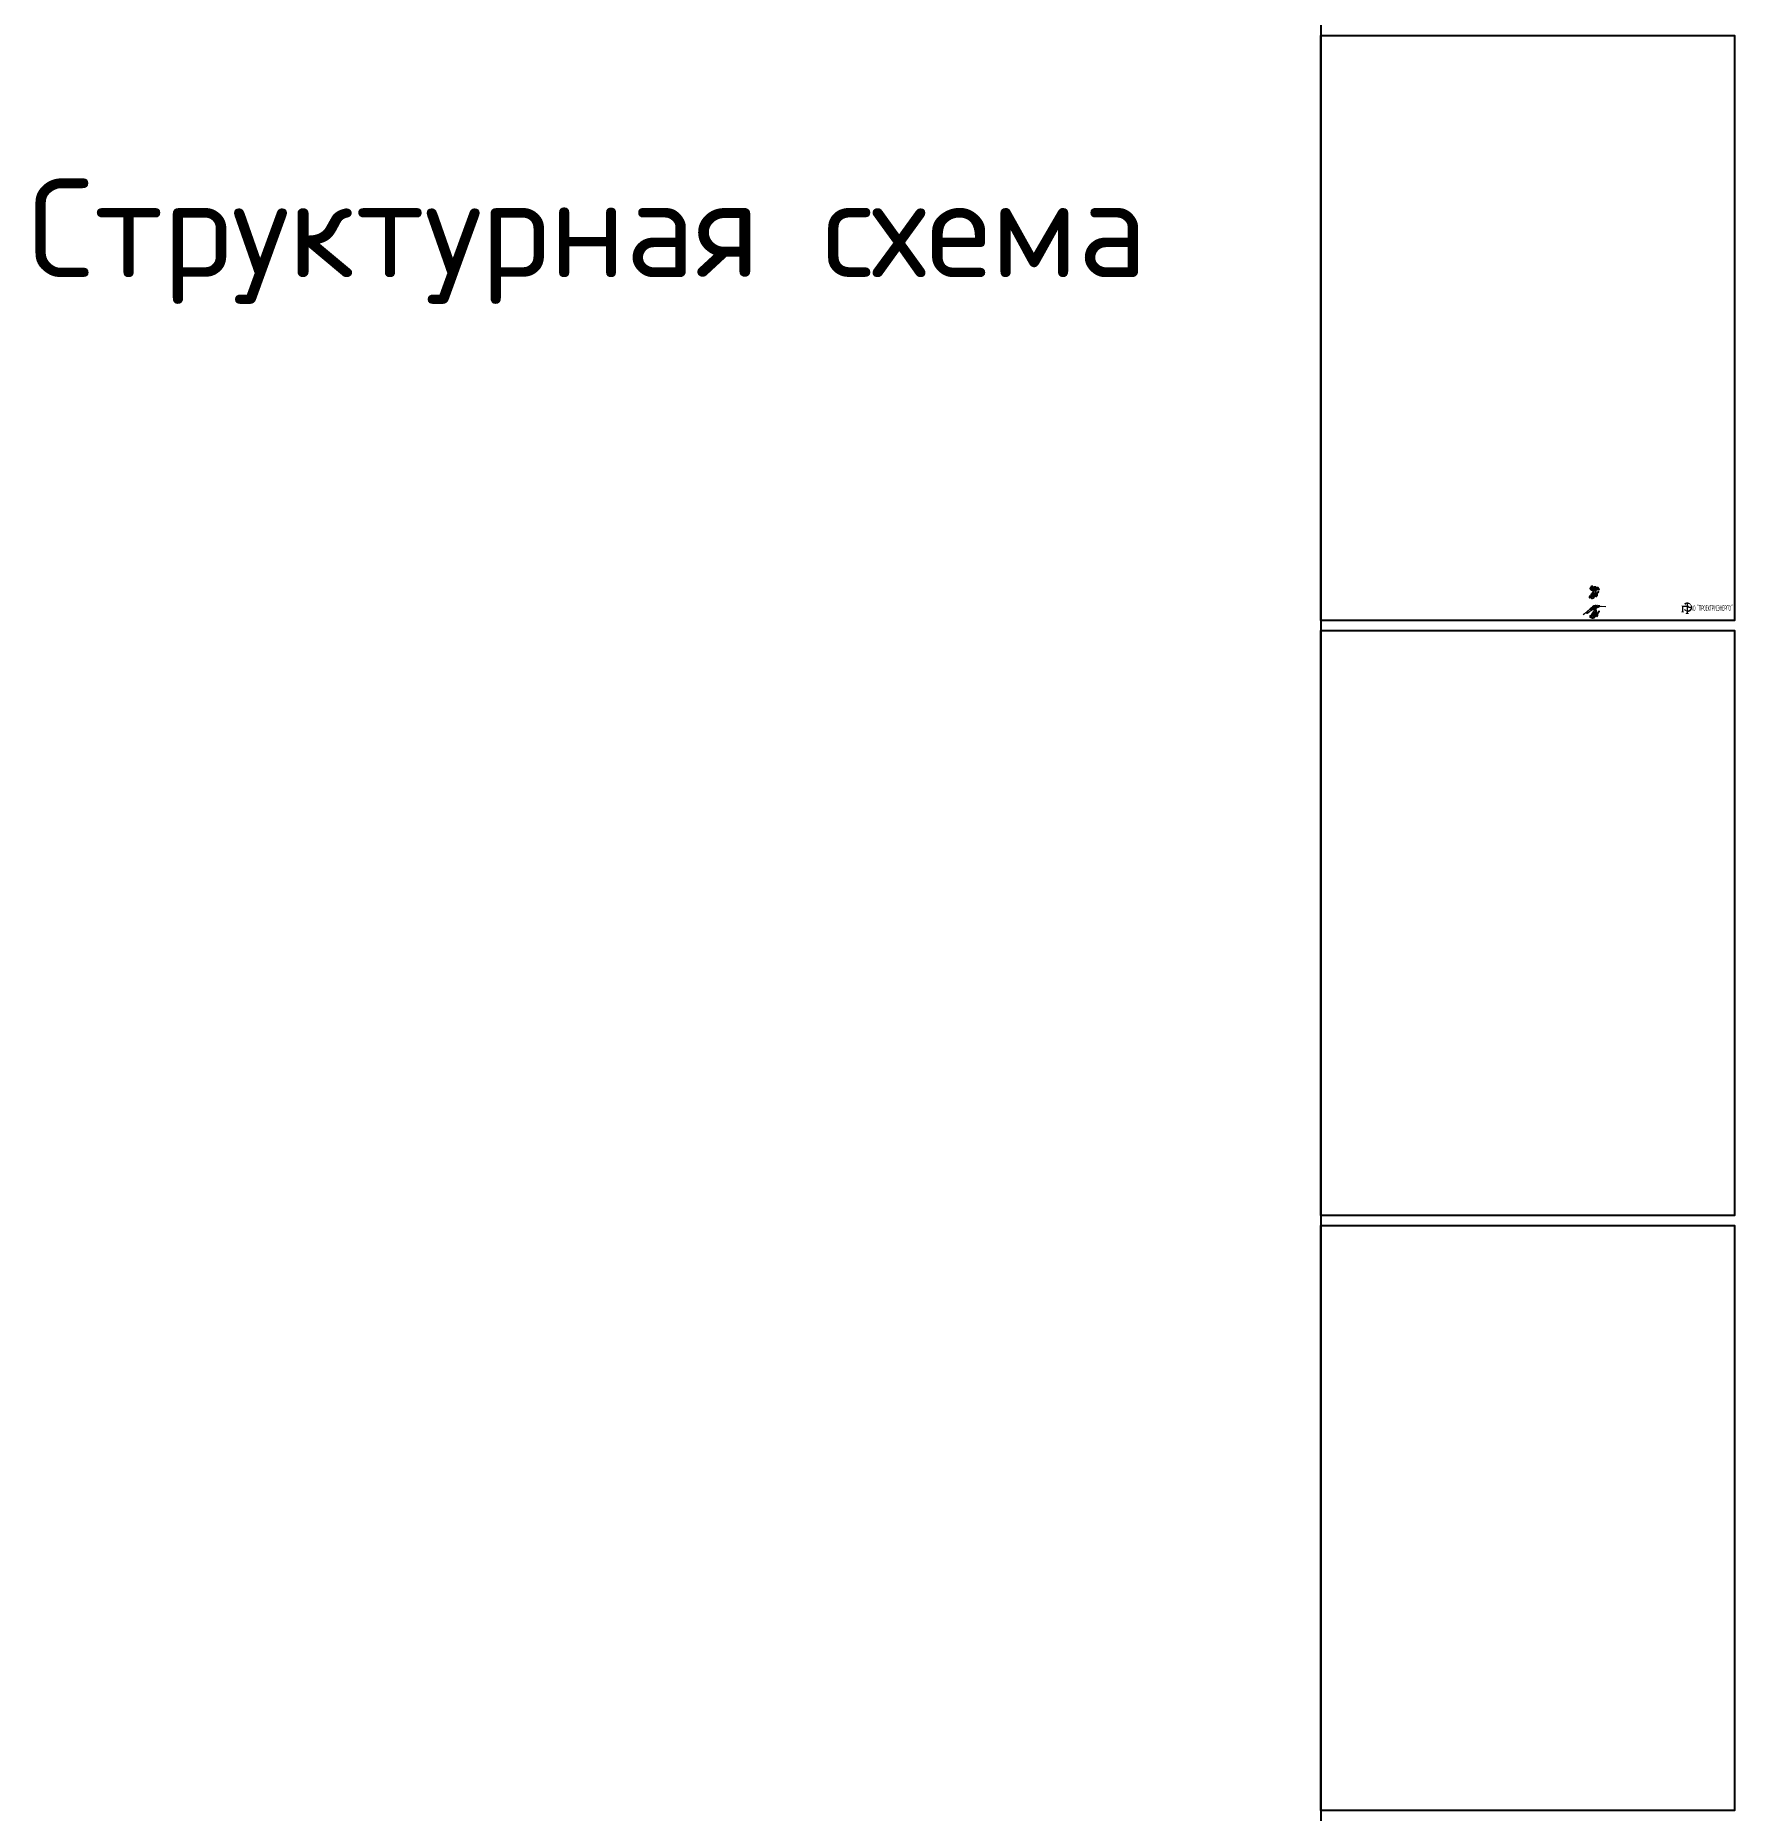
# Model space of a CAD drawing. Header units: millimetres. Extents: x -403105 to 8598000, y -894400 to 0.
# Drawn here: x -261125 to 84000, y -423800 to -63400 of the extents above; entities that cross this region are included whole.
import ezdxf

# ---------------------------------------------------------------- set-up
doc = ezdxf.new("R2010")
doc.units = ezdxf.units.MM
doc.layers.get('Defpoints').update_dxf_attribs({"color": 6})
doc.layers.add('_Текст 0.25', color=7, linetype='Continuous', lineweight=25)
doc.layers.add('print', color=5, linetype='Continuous')
doc.styles.get("Standard").update_dxf_attribs({"font": 'isocpeur.ttf'})

msp = doc.modelspace()

# ---------------------------------------------------------------- texts
at = {"layer": '_Текст 0.25', "transparency": 33554687, "insert": (79308, -179657), "char_height": 1050.1, "attachment_point": 5}
msp.add_mtext_dynamic_manual_height_columns('{\\W0.5;\\T0.9;\\C5;АО "ПРОЕКТРУСЭНЕРГО"}', width=8496.16, gutter_width=3675, heights=[4304], dxfattribs=at)
at = {"layer": 'Defpoints'}
msp.add_text('Структурная схема', height=20000, dxfattribs=at).set_placement((-262613, -112466))

# ---------------------------------------------------------------- blocks, each defined once
blk = doc.blocks.new('A$C9a5560e3')
h = blk.add_hatch(color=5)
h.dxf.hatch_style = 1
h.paths.add_polyline_path([(5.2, 6.1), (0, 6.1), (0.8, 5.4), (0.8, 0.7), (0, 0.2), (0, 0.2), (2.6, 0.2), (1.8, 0.7), (1.8, 5.6), (5.2, 5.6), (5.2, 1.5), (4.8, 1.6), (4.3, 2), (4, 2.4), (3.8, 2.8), (3.8, 3.1), (2.7, 2), (3.1, 1.6), (3.6, 1.3), (4.3, 0.9), (5.2, 0.6), (5.2, -0.4), (5, -0.7), (4.7, -1), (4.2, -1.2), (7.1, -1.2), (6.6, -1), (6.3, -0.7), (6.3, -0.4), (6.3, 0.6), (6.5, 0.7), (7.2, 0.9), (7.8, 1.2), (8.5, 1.6), (9, 2.1), (9.5, 2.8), (9.7, 3.3), (9.9, 3.7), (10, 4.3), (10.1, 4.9), (10, 5.8), (9.8, 6.6), (9.3, 7.4), (8.8, 8.1), (8.2, 8.6), (7.3, 9), (6.5, 9.2), (5.7, 9.3), (4.9, 9.2), (4.1, 9), (3.5, 8.6), (3.1, 8.3), (2.8, 8), (3.8, 7), (3.8, 7.8), (4, 8.1), (4.3, 8.4), (4.7, 8.5), (5.2, 8.6)])
h.paths.add_polyline_path([(6.3, 6.1), (6.3, 8.6), (6.8, 8.6), (7.3, 8.3), (7.7, 8.1), (8.1, 7.8), (8.6, 7.4), (8.9, 6.9), (9.1, 6.4), (9.3, 5.9), (9.3, 5.5), (9.3, 5.1), (7, 5.1), (6.8, 5), (6.7, 4.8), (6.7, 4.5), (9.3, 4.5), (9.3, 4), (9.1, 3.4), (8.8, 3), (8.5, 2.6), (8.1, 2.2), (7.4, 1.8), (6.8, 1.6), (6.3, 1.5), (6.3, 5.2), (6.4, 5.5), (6.6, 5.8), (7.1, 6.1)], flags=16)
h = blk.add_hatch(color=141)
h.dxf.hatch_style = 1
h.paths.add_polyline_path([(2.6, 0.2), (0, 0.2), (0.4, -0.4), (2.9, -0.4)])
h = blk.add_hatch(color=141)
h.dxf.hatch_style = 1
h.paths.add_polyline_path([(5.2, 5.6), (1.8, 5.6), (1.8, 0.7), (2.2, 0.4), (2.2, 4.8), (5.2, 4.8)])
h = blk.add_hatch(color=141)
h.dxf.hatch_style = 1
h.paths.add_polyline_path([(5, 7.9), (5.2, 8), (5.2, 8.6), (4.7, 8.5), (4.3, 8.4), (4, 8.1), (3.8, 7.8), (3.8, 7), (4.3, 6.4), (4.3, 7.3), (4.6, 7.6)])
h = blk.add_hatch(color=141)
h.dxf.hatch_style = 1
h.paths.add_polyline_path([(7.3, 8.3), (6.8, 8.6), (6.3, 8.6), (6.3, 6.1), (6.7, 6.1), (6.7, 7.9), (7, 7.9), (7.4, 7.8), (8.1, 7.5), (8.8, 7), (8.6, 7.4), (8.1, 7.8), (7.7, 8.1)])
h = blk.add_hatch(color=141)
h.dxf.hatch_style = 1
h.paths.add_polyline_path([(10.2, 2.6), (10.3, 3.2), (10.4, 4), (10.3, 4.7), (10.3, 5.5), (10.1, 6), (9.8, 6.6), (10, 5.8), (10.1, 4.9), (10, 4.3), (9.9, 3.7), (9.7, 3.3), (9.5, 2.8), (9, 2.1), (8.5, 1.6), (7.8, 1.2), (7.2, 0.9), (6.5, 0.7), (6.3, 0.6), (6.3, -0.4), (6.3, -0.7), (6.6, -1), (6.7, -1), (6.7, 0), (7.9, 0.4), (8.8, 0.9), (9.6, 1.7)])
h = blk.add_hatch(color=141)
h.dxf.hatch_style = 1
h.paths.add_polyline_path([(7.1, 6.1), (6.6, 5.8), (6.4, 5.5), (6.3, 5.2), (6.3, 1.5), (6.7, 1.6), (6.7, 4.5), (6.7, 4.8), (6.8, 5), (7, 5.1), (7.6, 5.1)])
h = blk.add_hatch(color=141)
h.dxf.hatch_style = 1
h.paths.add_polyline_path([(9.3, 4.5), (6.7, 4.5), (7.1, 3.9), (9.3, 3.9), (9.3, 4)])
h = blk.add_hatch(color=141)
h.dxf.hatch_style = 1
h.paths.add_polyline_path([(7.1, -1.2), (4.2, -1.2), (4.6, -1.8), (7.5, -1.8)])
blk = doc.blocks.new('A$Cfaef8f0a')
at = {"color": 5, "transparency": 33554687}
blk.add_open_spline([(-2, 3), (-2.7, 3.3), (-3.5, 3.1), (-3.7, 1.2), (-2.6, 0.4), (-0.3, 0.7), (1.1, 2), (0.5, 2.7), (-1.7, 2.1), (-1.8, 1.1), (-1.3, 0), (0.6, 0.3), (1.9, 2.2), (3, 2.2), (2.7, 1.2), (1.5, 1.3), (-2.8, 1.3), (-3.9, 2.2), (-4.2, 1.3), (-3.7, -0.2), (0, -0.1), (2, 0.5), (3, 0.8), (3.6, 0.7), (4.3, 0.8)], degree=3, dxfattribs=at)
blk = doc.blocks.new('Макеев')
at = {"color": 172}
blk.add_lwpolyline([(3.3, 0.4), (3.3, 0.3), (3.3, 0.1), (3.2, 0), (3.2, -0.2), (3.1, -0.5), (3.1, -0.8), (3, -1), (3.1, -1.2), (3.1, -1.3), (3.3, -1.3), (3.4, -1.3), (3.5, -1.2), (3.7, -1), (4, -0.7), (4.3, -0.2), (4.5, 0.2), (4.8, 0.7), (5, 1.1), (5.2, 1.5), (5.4, 1.8), (5.6, 2.1), (5.9, 2.4), (6, 2.6), (6.2, 2.8), (6.4, 3), (6.5, 3.1), (6.3, 2.8), (6.1, 2.6), (5.9, 2.3), (5.8, 2.1), (5.7, 2), (5.6, 1.8), (5.5, 1.5), (5.3, 1.2), (5.2, 1.1), (5.1, 0.8), (5, 0.6), (5, 0.4), (4.9, 0.2), (4.9, 0.1), (5, -0.1), (5, -0.1), (5.1, -0.2), (5.2, -0.1), (5.3, -0.1), (5.5, 0.1), (5.6, 0.1), (5.7, 0.3), (6, 0.5), (6.4, 1), (7.2, 2.4), (6.5, 1.2), (6.5, 1), (6.4, 0.8), (6.2, 0.3), (6.2, 0), (6.2, -0.2), (6.3, -0.4), (6.4, -0.4), (6.5, -0.4), (6.7, -0.3), (6.8, -0.2), (7.2, 0.1), (7.5, 0.5), (7.7, 0.9), (7.9, 1.2), (8.1, 1.6), (8.3, 2.2), (8.5, 2.8), (8.6, 3.2), (8.7, 3.6), (8.7, 3.9), (8.7, 4.2), (8.7, 4.4), (8.7, 4.7), (8.6, 4.9), (8.5, 5.2), (8.4, 5.2), (8.3, 5.3), (8.1, 5.3), (7.9, 5.2), (7.7, 5.1), (7.4, 5), (7.2, 4.9), (6.9, 4.6), (6.5, 4.2), (6.3, 3.9), (6, 3.5), (5.6, 3), (5.2, 2.4), (4.9, 1.9), (4.6, 1.2), (4.4, 0.7), (4.2, 0.2), (4, -0.2), (4, -0.4), (4, -0.8), (4, -0.9), (4, -1.2), (4.1, -1.4), (4.3, -1.5), (4.4, -1.7), (4.7, -1.9), (4.9, -1.9), (5.2, -2), (5.6, -1.9), (6.1, -1.8), (6.5, -1.6), (6.9, -1.3), (7.3, -1), (7.6, -0.7), (8, -0.3), (8.3, 0), (8.7, 0.5), (9.3, 1.2), (9.7, 1.6), (10, 2.2), (10.3, 2.5), (10.7, 3.1), (10.9, 3.3), (11.1, 3.7), (11.2, 3.9), (11.2, 3.9), (11.2, 3.9), (11.1, 3.9), (11, 3.8), (10.8, 3.6), (10.6, 3.4), (10.4, 3.1), (10.1, 2.6), (9.8, 2), (9.6, 1.4), (9.4, 1.1), (9.2, 0.5), (9.2, 0.3), (9.1, 0), (9.1, -0.1), (9.1, -0.2), (9.2, -0.2), (9.3, -0.3), (9.3, -0.3), (9.5, -0.3), (9.6, -0.1), (9.8, 0.1), (9.9, 0.3), (9.9, 0.4), (9.9, 0.5), (9.9, 0.6), (9.8, 0.6), (9.6, 0.6), (9.4, 0.5), (9.4, 0.4)], dxfattribs=at)

# ---------------------------------------------------------------- linework, layer by layer
at = {"color": 5, "lineweight": 20, "transparency": 33554687}
for p, q in [((54253, -180230), (54519, -179972)), ((54519, -179972), (54537, -179956)), ((54537, -179956), (55462, -179121)), ((54829, -180140), (54542, -180430)), ((54814, -179992), (54801, -180100)), ((54801, -180100), (54826, -180143)), ((54859, -179883), (54814, -179992)), ((54826, -180143), (55054, -179950)), ((54916, -180146), (54826, -180143)), ((54923, -179778), (54859, -179883)), ((55028, -180101), (54916, -180146)), ((55079, -179591), (54923, -179778)), ((55140, -180017), (55028, -180101)), ((55054, -179950), (55086, -179917)), ((55303, -179384), (55079, -179591)), ((55086, -179917), (55179, -179829)), ((55185, -179979), (55140, -180017)), ((55396, -179226), (55153, -179429)), ((55179, -179829), (55893, -179203)), ((55365, -179843), (55185, -179979)), ((55543, -179200), (55303, -179384)), ((55369, -179746), (55364, -179849)), ((55364, -179849), (55372, -179876)), ((55419, -179645), (55369, -179746)), ((55372, -179876), (55414, -179897)), ((55498, -179749), (55375, -179825)), ((55477, -179136), (55396, -179226)), ((55414, -179897), (55552, -179888)), ((55451, -179611), (55419, -179645)), ((55865, -179250), (55451, -179611)), ((55540, -179698), (55498, -179749)), ((55725, -179569), (55540, -179698)), ((55691, -179135), (55543, -179200)), ((55552, -179888), (55677, -179839)), ((55777, -179526), (55725, -179569)), ((55940, -179413), (55777, -179526)), ((55885, -179247), (55865, -179250)), ((55885, -179247), (56016, -179167)), ((55893, -179203), (55885, -179247)), ((56143, -179254), (55940, -179413)), ((55989, -179538), (55973, -179593)), ((55973, -179593), (55995, -179617)), ((56062, -179460), (55989, -179538)), ((55995, -179617), (56033, -179623)), ((56033, -179623), (56331, -179475)), ((56256, -179274), (56062, -179460)), ((56153, -179126), (56196, -179140)), ((56328, -179235), (56256, -179274)), ((56261, -179469), (56296, -179417)), ((56272, -179478), (56261, -179469)), ((56331, -179475), (56272, -179478)), ((56323, -179376), (56296, -179417)), ((56296, -179417), (56329, -179416)), ((56398, -179318), (56323, -179376)), ((56329, -179416), (56476, -179352)), ((56331, -179475), (56603, -179296)), ((56535, -179240), (56398, -179318)), ((56476, -179352), (56552, -179330)), ((56552, -179330), (56631, -179320)), ((56631, -179320), (57013, -179284)), ((57013, -179284), (57860, -179336)), ((53536, -180836), (53276, -181023)), ((54211, -180248), (53536, -180836)), ((54001, -180704), (54012, -180641)), ((54010, -180725), (54001, -180704)), ((54063, -180754), (54010, -180725)), ((54012, -180641), (54062, -180539)), ((54062, -180539), (54076, -180516)), ((54195, -180705), (54063, -180754)), ((54076, -180516), (54134, -180423)), ((54134, -180423), (54253, -180230)), ((54282, -180650), (54195, -180705)), ((54253, -180230), (54211, -180248)), ((54542, -180430), (54282, -180650))]:
    msp.add_line(p, q, dxfattribs=at)
for centre, radius, start, end in [((64224, -190533), 14338, 129.24698, 134.06098), ((55468, -179134), 14.6, 62.8187, 117.08369), ((55468, -179129), 10.9, 319.70699, 52.13715), ((53125, -175432), 5093, 300.07133, 311.33475), ((55765, -179249), 136, 19.57027, 123.20952), ((56157, -179391), 265, 90.91719, 122.18297), ((56093, -179162), 105, 298.50283, 11.99161), ((56439, -179359), 167, 76.84422, 131.65104), ((56464, -179230), 35.4, 312.98971, 69.01827), ((56587, -179298), 77.9, 65.42165, 132.24393), ((56573, -179252), 52.9, 303.69838, 28.59201)]:
    msp.add_arc(centre, radius, start, end, dxfattribs=at)
at = {"color": 5, "transparency": 33554687}
msp.add_open_spline([(55167, -175293), (55006, -175219), (54840, -175274), (54778, -175693), (55035, -175876), (55546, -175807), (55847, -175516), (55718, -175366), (55226, -175487), (55215, -175704), (55314, -175964), (55748, -175898), (56031, -175480), (56280, -175472), (56203, -175700), (55946, -175674), (54995, -175663), (54749, -175472), (54678, -175666), (54778, -176005), (55612, -175986), (56049, -175847), (56277, -175770), (56394, -175803), (56560, -175788)], degree=3, dxfattribs=at)
at = {"layer": 'Defpoints'}
msp.add_xline((0, 0), (0, -1), dxfattribs=at)
at = {"layer": 'print'}
for points in [[(0, -63400), (84000, -63400), (84000, -182200), (0, -182200)], [(0, -184200), (84000, -184200), (84000, -303000), (0, -303000)], [(0, -305000), (84000, -305000), (84000, -423800), (0, -423800)]]:
    msp.add_lwpolyline(points, close=True, dxfattribs=at)

# ---------------------------------------------------------------- block references
for name, p, xscale, yscale, zscale in [('Макеев', (53883, -177202), 221.2739632578542, 221.2739632578542, 221.2739632578542), ('A$Cfaef8f0a', (55638, -175951), 220.0932427902996, 220.0932427902996, 220.0932427902996), ('Макеев', (54000, -181200), 221.2739632578542, 221.2739632578542, 221.2739632578542)]:
    msp.add_blockref(name, p, dxfattribs=dict(xscale=xscale, yscale=yscale, zscale=zscale))
at = {"transparency": 33554687, "xscale": 210.0205294222975, "yscale": 210.0205294222975, "zscale": 210.0205294222975}
msp.add_blockref('A$C9a5560e3', (73175, -180458), dxfattribs=at)

msp.set_redraw_order([(e.dxf.handle, doc.entitydb.next_handle()) for e in msp.query("TEXT MTEXT ATTDEF DIMENSION ARC_DIMENSION")])  # texts and dimensions are drawn at this point

doc.saveas('drawing.dxf')
